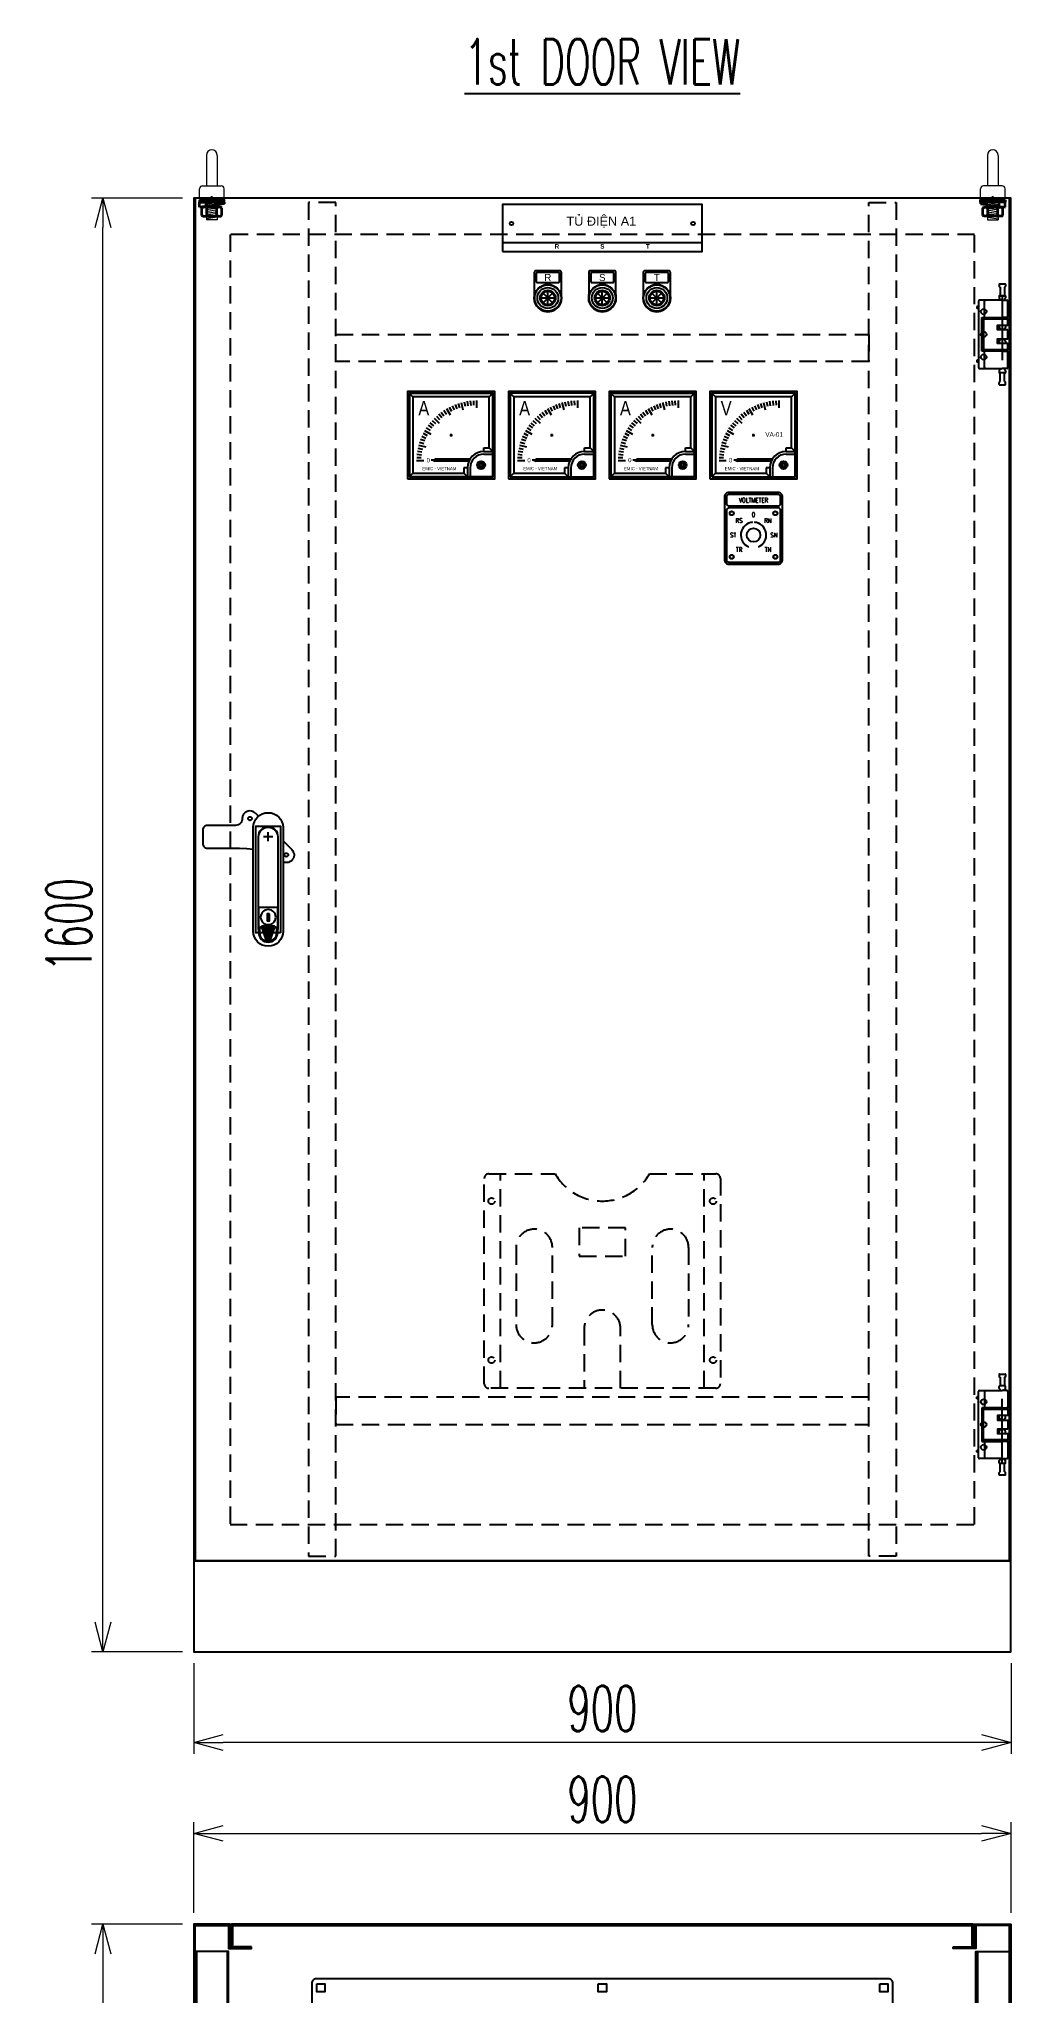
# Model space of a CAD drawing. Header units: millimetres. Extents: x 28713 to 59118, y -54378 to -19615.
# Drawn here: x 35985 to 37055, y -26692 to -24543 of the extents above; entities that cross this region are included whole.
import ezdxf
from ezdxf.enums import TextEntityAlignment as Align

# ---------------------------------------------------------------- set-up
doc = ezdxf.new("R2010")
doc.units = ezdxf.units.MM
doc.header["$LTSCALE"] = 3
doc.set_wipeout_variables(frame=1)
for name, pattern in [('ACAD_ISO04W100', [30, 24, -3, 0, -3]), ('CACHE2', [4.7625, 3.175, -1.5875]), ('HIDDEN', [9.525, 6.35, -3.175])]:
    doc.linetypes.add(name, pattern=pattern)
for name, color, linetype in [('@.TEXT', 7, 'Continuous'), ('@.VISIBLE', 7, 'Continuous'), ('Ann_green', 3, 'Continuous'), ('centerline', 6, 'ACAD_ISO04W100'), ('dim', 7, 'Continuous'), ('EQUIPMENT', 4, 'Continuous'), ('equipments', 2, 'Continuous'), ('hw_Punch', 3, 'Continuous')]:
    doc.layers.add(name, color=color, linetype=linetype)
doc.layers.add('FORT', color=2, linetype='Continuous', lineweight=35)
doc.layers.add('POINTILLE', color=8, linetype='CACHE2', lineweight=25)
doc.styles.add('Ann_w01', font='romans.shx', dxfattribs={"width": 0.6, "bigfont": 'chineset.shx'})
doc.styles.add('Arial', font='arial.ttf')
doc.styles.add('hw_Block', font='complex.shx', dxfattribs={"width": 0.75})
doc.styles.add('ISO8', font='ISO8')
doc.styles.get("Standard").update_dxf_attribs({"font": 'arial.ttf'})
doc.styles.add('TC-3C- New', font='', dxfattribs={"height": 18})
doc.styles.get('TC-3C- New').set_extended_font_data('.VnArial NarrowH')
doc.dimstyles.new('Dim 01_SC25', dxfattribs={"dimscale": 25, "dimtxt": 2, "dimasz": 1.3, "dimexe": 0.5, "dimexo": 0.5, "dimgap": 0.5, "dimtad": 1, "dimdec": 1, "dimzin": 12, "dimdsep": 46, "dimtxsty": 'Ann_w01', "dimblk": 'OPEN30', "dimcen": 1.5, "dimclrd": 6, "dimclre": 6, "dimclrt": 3, "dimadec": 1, "dimazin": 3, "dimtm": 1e-09, "dimtfac": 1, "dimtdec": 1, "dimtmove": 0, "dimatfit": 3, "dimldrblk": 'OPEN30', "dimfxl": 1, "dimtolj": 1, "dimlwd": 20, "dimlwe": 20, "dimarcsym": 0})

msp = doc.modelspace()

# ---------------------------------------------------------------- texts
for s, p in [('R', (36544.95, -24805.41)), ('S', (36604.95, -24805.41)), ('T', (36664.95, -24805.41))]:
    msp.add_text(s, height=7.72).set_placement(p, align=Align.MIDDLE_CENTER)
at = {"color": 1, "linetype": 'ByBlock', "char_height": 5, "attachment_point": 5, "style": 'ISO8'}
for s, insert in [('{\\fArial|b1|i0|c0|p34;R}', (36554.95, -24771.16)), ('{\\fArial|b1|i0|c0|p34;S}', (36604.95, -24771.16)), ('{\\fArial|b1|i0|c0|p34;T}', (36654.95, -24771.16))]:
    msp.add_mtext_dynamic_manual_height_columns(s, width=58.9447, gutter_width=378.95, heights=[7.09], dxfattribs=dict(at, insert=insert))
at = {"layer": '@.VISIBLE', "insert": (36603.88, -24744.46), "char_height": 10, "attachment_point": 5, "style": 'Arial'}
msp.add_mtext_dynamic_manual_height_columns('{\\fArial|b0|i0|c163|p34;TỦ ĐIỆN A1 }', width=187.0575, gutter_width=99.2, heights=[0], dxfattribs=at)
at = {"layer": 'dim', "color": 2, "insert": (36604.95, -24567.91), "char_height": 50, "attachment_point": 5, "style": 'Ann_w01'}
msp.add_mtext('\\A1;{\\L1st DOOR VIEW}', dxfattribs=at)

# ---------------------------------------------------------------- blocks, each defined once
blk = doc.blocks.new('*U20')
blk.add_hatch(color=256).paths.add_polyline_path([(0.2, 15.3), (0.2, 15.3), (0.2, 15.3), (0.2, 15.4), (0.2, 15.4), (0.2, 15.4), (0.2, 15.4), (0.2, 15.4), (0.2, 15.4), (0.2, 15.4), (0.1, 15.4), (0.1, 15.4), (0.1, 15.5), (0.1, 15.5), (0.1, 15.5), (0.1, 15.5), (0.1, 15.5), (0, 15.5), (0, 15.5), (0, 15.5), (0, 15.5), (0, 15.5), (0, 15.5), (-0.1, 15.5), (-0.1, 15.5), (-0.1, 15.5), (-0.1, 15.5), (-0.1, 15.5), (-0.1, 15.4), (-0.1, 15.4), (-0.2, 15.4), (-0.2, 15.4), (-0.2, 15.4), (-0.2, 15.4), (-0.2, 15.4), (-0.2, 15.4), (-0.2, 15.4), (-0.2, 15.3), (-0.2, 15.3), (-0.2, 15.3), (-0.2, 7.5), (0.2, 7.5)])
for p, q in [((-0.8, -13.9), (-0.8, -14.1)), ((-0.1, -13.9), (-0.8, -13.9)), ((-0.8, -14.1), (-0.1, -14.1)), ((0.1, -13.2), (-0.1, -13.2)), ((-0.1, -13.2), (-0.1, -13.9)), ((-0.1, -14.1), (-0.1, -14.8)), ((-0.1, -14.8), (0.1, -14.8)), ((0.1, -13.9), (0.1, -13.2)), ((0.8, -13.9), (0.1, -13.9)), ((0.1, -14.1), (0.8, -14.1)), ((0.1, -14.8), (0.1, -14.1)), ((0.8, -14.1), (0.8, -13.9))]:
    blk.add_line(p, q)
for points in [[(-27, -32), (27, -32, 0.414214), (32, -27), (32, 42, 0.414214), (27, 47), (-27, 47, 0.414214), (-32, 42), (-32, -27, 0.414214)], [(-27, 32), (27, 32, 0.414214), (29.8, 34.8), (29.8, 42, 0.414214), (27, 44.7), (-27, 44.7, 0.414214), (-29.8, 42), (-29.8, 34.8, 0.414214)], [(-27, -29.8), (27, -29.8, 0.414214), (29.8, -27), (29.8, 27, 0.414214), (27, 29.8), (-27, 29.8, 0.414214), (-29.8, 27), (-29.8, -27, 0.414214)]]:
    blk.add_lwpolyline(points, format="xyb", close=True)
for radius in [2.5, 1.75]:
    blk.add_circle((0, -14), radius)
for start, end in [(92.839, 249.0883), (290.9117, 87.161)]:
    blk.add_arc((0, 0), 14, start, end)
at = {"layer": 'hw_Punch'}
for centre, radius in [((-24, 24), 2.25), ((24, 24), 2.25), ((0, 0), 7.5), ((-24, -24), 2.25), ((24, -24), 2.25)]:
    blk.add_circle(centre, radius, dxfattribs=at)
at = {"style": 'hw_Block', "width": 0.75}
for s, p in [('VOLTMETER', (0, 38.4)), ('0', (0, 22.5)), ('ST', (-22.5, 0)), ('SN', (22.5, 0))]:
    blk.add_text(s, height=5, dxfattribs=at).set_placement(p, align=Align.MIDDLE_CENTER)
blk.add_wipeout([(5.5, 0), (0.2, 15.3), (0.2, 15.3), (0.2, 15.3), (0.2, 15.4), (0.2, 15.4), (0.2, 15.4), (0.2, 15.4), (0.2, 15.4), (0.2, 15.4), (0.2, 15.4), (0.1, 15.4), (0.1, 15.4), (0.1, 15.5), (0.1, 15.5), (0.1, 15.5), (0.1, 15.5), (0.1, 15.5), (0, 15.5), (0, 15.5), (0, 15.5), (0, 15.5), (0, 15.5), (0, 15.5), (-0.1, 15.5), (-0.1, 15.5), (-0.1, 15.5), (-0.1, 15.5), (-0.1, 15.5), (-0.1, 15.4), (-0.1, 15.4), (-0.2, 15.4), (-0.2, 15.4), (-0.2, 15.4), (-0.2, 15.4), (-0.2, 15.4), (-0.2, 15.4), (-0.2, 15.4), (-0.2, 15.3), (-0.2, 15.3), (-0.2, 15.3), (-5.5, 0), (-4.5, -19), (4.5, -19)])
at = {"layer": 'Defpoints', "color": 5}
blk.add_line((0, 0), (0, 0), dxfattribs=at)
at = {"style": 'hw_Block', "width": 0.75}
for s, p in [('RS', (-15.9, 15.9)), ('RN', (15.9, 15.9)), ('TR', (-15.9, -15.9)), ('TN', (15.9, -15.9))]:
    blk.add_text(s, height=5, dxfattribs=at).set_placement(p, align=Align.MIDDLE_CENTER)
blk = doc.blocks.new('_Open30')
at = {"color": 0, "linetype": 'ByBlock', "lineweight": -2}
for p, q in [((-1, 0.268), (0, 0)), ((0, 0), (-1, -0.268)), ((0, 0), (-1, 0))]:
    blk.add_line(p, q, dxfattribs=at)
blk = doc.blocks.new('*D205')
at = {"layer": 'Defpoints', "color": 0, "transparency": 16777216}
for p in [(36155, -26317.9), (37055, -26317.9), (36155, -26417.9)]:
    blk.add_point(p, dxfattribs=at)
at = {"layer": 'dim', "color": 6, "lineweight": 20, "transparency": 16777216}
for p, q in [((36155, -26330.4), (36155, -26430.4)), ((37055, -26330.4), (37055, -26430.4)), ((37022.5, -26417.9), (36187.5, -26417.9))]:
    blk.add_line(p, q, dxfattribs=at)
at = {"layer": 'dim', "color": 6, "lineweight": 20, "transparency": 16777216, "xscale": 32.5, "yscale": 32.5, "zscale": 32.5, "rotation": 180}
blk.add_blockref('_Open30', (36155, -26417.9), dxfattribs=at)
at = {"layer": 'dim', "color": 6, "lineweight": 20, "transparency": 16777216, "xscale": 32.5, "yscale": 32.5, "zscale": 32.5}
blk.add_blockref('_Open30', (37055, -26417.9), dxfattribs=at)
at = {"layer": 'dim', "color": 3, "transparency": 16777216, "insert": (36605, -26380.4), "char_height": 50, "attachment_point": 5, "style": 'Ann_w01'}
blk.add_mtext('\\A1;900', dxfattribs=at)
blk = doc.blocks.new('*D206')
at = {"layer": 'Defpoints', "color": 0, "transparency": 16777216}
for p in [(36055, -24717.9), (36155, -24717.9), (36155, -26317.9)]:
    blk.add_point(p, dxfattribs=at)
at = {"layer": 'dim', "color": 6, "lineweight": 20, "transparency": 16777216}
for p, q in [((36142.5, -24717.9), (36042.5, -24717.9)), ((36055, -26285.4), (36055, -24750.4)), ((36142.5, -26317.9), (36042.5, -26317.9))]:
    blk.add_line(p, q, dxfattribs=at)
at = {"layer": 'dim', "color": 6, "lineweight": 20, "transparency": 16777216, "xscale": 32.5, "yscale": 32.5, "zscale": 32.5}
for p, rotation in [((36055, -24717.9), 90), ((36055, -26317.9), 270)]:
    blk.add_blockref('_Open30', p, dxfattribs=dict(at, rotation=rotation))
at = {"layer": 'dim', "color": 3, "transparency": 16777216, "insert": (36017.5, -25517.9), "char_height": 50, "attachment_point": 5, "rotation": 90, "style": 'Ann_w01'}
blk.add_mtext('\\A1;1600', dxfattribs=at)
blk = doc.blocks.new('*D207')
at = {"layer": 'Defpoints', "color": 0, "transparency": 16777216}
for p in [(37055, -26517.9), (36155, -26617.9), (37055, -26617.9)]:
    blk.add_point(p, dxfattribs=at)
at = {"layer": 'dim', "color": 6, "lineweight": 20, "transparency": 16777216}
for p, q in [((36155, -26605.4), (36155, -26505.4)), ((36187.5, -26517.9), (37022.5, -26517.9)), ((37055, -26605.4), (37055, -26505.4))]:
    blk.add_line(p, q, dxfattribs=at)
at = {"layer": 'dim', "color": 6, "lineweight": 20, "transparency": 16777216, "xscale": 32.5, "yscale": 32.5, "zscale": 32.5, "rotation": 180}
blk.add_blockref('_Open30', (36155, -26517.9), dxfattribs=at)
at = {"layer": 'dim', "color": 6, "lineweight": 20, "transparency": 16777216, "xscale": 32.5, "yscale": 32.5, "zscale": 32.5}
blk.add_blockref('_Open30', (37055, -26517.9), dxfattribs=at)
at = {"layer": 'dim', "color": 3, "transparency": 16777216, "insert": (36605, -26480.4), "char_height": 50, "attachment_point": 5, "style": 'Ann_w01'}
blk.add_mtext('\\A1;900', dxfattribs=at)
blk = doc.blocks.new('*U14')
at = {"color": 1}
for p, q in [((-7.5, 0), (7.5, 0)), ((5.3, 5.3), (-5.3, -5.3)), ((-5.3, 5.3), (5.3, -5.3)), ((0, -7.5), (0, 7.5))]:
    blk.add_line(p, q, dxfattribs=at)
for radius in [15, 14.5]:
    blk.add_circle((0, 0), radius)
for radius in [8.5, 7.5]:
    blk.add_circle((0, 0), radius, dxfattribs=at)
at = {"layer": 'hw_Punch'}
blk.add_circle((0, 0), 11.5, dxfattribs=at)
blk = doc.blocks.new('*U12')
at = {"color": 2}
for p, q in [((5.3, 5.3), (-5.3, -5.3)), ((-5.3, 5.3), (5.3, -5.3)), ((0, -7.5), (0, 7.5)), ((-7.5, 0), (7.5, 0))]:
    blk.add_line(p, q, dxfattribs=at)
for radius in [15, 14.5]:
    blk.add_circle((0, 0), radius)
for radius in [8.5, 7.5]:
    blk.add_circle((0, 0), radius, dxfattribs=at)
at = {"layer": 'hw_Punch'}
blk.add_circle((0, 0), 11.5, dxfattribs=at)
blk = doc.blocks.new('*U13')
at = {"color": 3}
for p, q in [((5.3, 5.3), (-5.3, -5.3)), ((-5.3, 5.3), (5.3, -5.3)), ((0, -7.5), (0, 7.5)), ((-7.5, 0), (7.5, 0))]:
    blk.add_line(p, q, dxfattribs=at)
for radius in [15, 14.5]:
    blk.add_circle((0, 0), radius)
for radius in [8.5, 7.5]:
    blk.add_circle((0, 0), radius, dxfattribs=at)
at = {"layer": 'hw_Punch'}
blk.add_circle((0, 0), 11.5, dxfattribs=at)
blk = doc.blocks.new('HM12_COTE')
at = {"layer": 'FORT'}
for p, q in [((-11, 9.2), (-9.5, 10)), ((-11, 0.8), (-11, 9.2)), ((-9.5, 0), (-11, 0.8)), ((9.5, 10), (-9.5, 10)), ((-9.5, 0), (9.5, 0)), ((-5.5, 0.8), (-5.5, 9.2)), ((5.5, 0.8), (5.5, 9.2)), ((11, 9.2), (9.5, 10)), ((9.5, 0), (11, 0.8)), ((11, 0.8), (11, 9.2))]:
    blk.add_line(p, q, dxfattribs=at)
for centre, radius, start, end in [((-8.2, 5.1), 4.86, 55.6159, 124.3841), ((-8.2, 4.9), 4.86, 235.6159, 304.3841), ((0, -8.2), 18.2, 72.4121, 107.5879), ((0, 18.2), 18.2, 252.4121, 287.5879), ((8.2, 5.1), 4.86, 55.6159, 124.3841), ((8.2, 4.9), 4.86, 235.6159, 304.3841)]:
    blk.add_arc(centre, radius, start, end, dxfattribs=at)
blk = doc.blocks.new('CALE_M12_IPN')
at = {"layer": 'FORT'}
for p, q in [((-13.5, 3.61), (13.5, 3.61)), ((-13.5, -1.89), (-13.5, 3.61)), ((13.5, 1.89), (-13.5, -1.89)), ((13.5, 3.61), (13.5, 1.89))]:
    blk.add_line(p, q, dxfattribs=at)
at = {"layer": 'POINTILLE'}
for p, q in [((-7, 3.61), (-7, -0.98)), ((7, 3.61), (7, 0.98))]:
    blk.add_line(p, q, dxfattribs=at)
blk = doc.blocks.new('RONDELLE_M12')
at = {"layer": 'FORT'}
blk.add_lwpolyline([(-13.5, 2.5), (-13.5, 0), (13.5, 0), (13.5, 2.5)], close=True, dxfattribs=at)
at = {"layer": 'POINTILLE'}
for p, q in [((-7, 0), (-7, 2.5)), ((7, 0), (7, 2.5))]:
    blk.add_line(p, q, dxfattribs=at)
blk = doc.blocks.new('Dong ho Ampemet')
at = {"color": 4}
for p, q in [((-42, 42), (-46, 46)), ((42, 42), (46, 46)), ((42, 42), (-42, 42)), ((-42, 42), (-42, -42)), ((42, -14), (42, 42)), ((36, -18), (36, -14)), ((36, -14), (42, -14)), ((46, -18), (42, -14)), ((-42, -42), (-46, -46)), ((-42, -42), (14, -42)), ((18, -36), (14, -36)), ((14, -36), (14, -42)), ((18, -46), (14, -42))]:
    blk.add_line(p, q, dxfattribs=at)
at = {"color": 190}
for p, q in [((-13.5, 23.3), (-10.4, 19.4)), ((-10.8, 25.4), (-7.9, 21.4)), ((-7.9, 27.4), (-5.2, 23.2)), ((-2, 30.8), (0.3, 26.4)), ((1.2, 32.3), (3.2, 27.7)), ((4.3, 33.6), (6.1, 28.9)), ((7.6, 34.8), (9.1, 30)), ((14.3, 36.6), (15.3, 31.7)), ((17.7, 37.2), (18.5, 32.2)), ((21.1, 37.6), (21.6, 32.7)), ((24.5, 37.9), (24.8, 32.9)), ((-30.8, 2), (-26.4, -0.3)), ((-27.4, 7.9), (-23.2, 5.2)), ((-25.4, 10.8), (-21.4, 7.9)), ((-23.3, 13.5), (-19.4, 10.4)), ((-21, 16.2), (-17.3, 12.8)), ((-16.2, 21), (-12.8, 17.3)), ((-37.6, -21.1), (-32.7, -21.6)), ((-37.2, -17.7), (-32.2, -18.5)), ((-36.6, -14.3), (-31.7, -15.3)), ((-34.8, -7.6), (-30, -9.1)), ((-33.6, -4.3), (-28.9, -6.1)), ((-32.3, -1.2), (-27.7, -3.2)), ((-37.9, -24.5), (-32.9, -24.8))]:
    blk.add_line(p, q, dxfattribs=at)
at = {"color": 1}
for p, q in [((-5, 29.2), (-1, 22.2)), ((10.9, 35.8), (13, 28)), ((28, 38), (28, 30)), ((-29.2, 5), (-22.2, 1)), ((-18.7, 18.7), (-13, 13)), ((-1.5, 0), (1.5, 0)), ((0, -1.5), (0, 1.5)), ((-35.8, -10.9), (-28, -13)), ((-38, -28), (-30, -28)), ((-19.9, -27.5), (-21.8, -27.5)), ((-19.9, -27.5), (-21.8, -27.5)), ((-19.9, -27.5), (-17.5, -26.3)), ((-19.9, -27.5), (-17.5, -28.8)), ((20.9, -26.3), (-17.5, -26.3)), ((19.5, -28.8), (-17.5, -28.8))]:
    blk.add_line(p, q, dxfattribs=at)
at = {"color": 31}
for p, q in [((36, -18), (46, -18)), ((36, -21), (46, -21)), ((18, -36), (18, -46)), ((21, -36), (21, -46))]:
    blk.add_line(p, q, dxfattribs=at)
blk.add_lwpolyline([(-48, -48), (48, -48), (48, 48), (-48, 48)], close=True, dxfattribs=at)
at = {"color": 181}
blk.add_lwpolyline([(-46, -46), (46, -46), (46, 46), (-46, 46)], close=True, dxfattribs=at)
at = {"color": 32}
for points in [[(32.5, -33.5), (31.3, -33.5, -0.414214), (30.8, -33.1), (30.8, -32.9, -0.414214), (31.3, -32.5), (32.5, -32.5)], [(32.5, -32.5), (32.5, -31.2, -0.414214), (32.9, -30.8), (33.1, -30.8, -0.414214), (33.6, -31.2), (33.6, -32.5)], [(33.6, -33.5), (33.6, -34.8, -0.414214), (33.1, -35.2), (32.9, -35.2, -0.414214), (32.5, -34.8), (32.5, -33.5)], [(33.6, -32.5), (34.8, -32.5, -0.414214), (35.2, -32.9), (35.2, -33.1, -0.414214), (34.8, -33.5), (33.6, -33.5)]]:
    blk.add_lwpolyline(points, format="xyb", dxfattribs=at)
at = {"color": 31}
blk.add_circle((33, -33), 4.31, dxfattribs=at)
at = {"color": 102}
blk.add_circle((33, -33), 3.2, dxfattribs=at)
at = {"color": 31}
for radius in [18, 15]:
    blk.add_arc((36, -36), radius, 90, 180, dxfattribs=at)
at = {"color": 2, "style": 'TC-3C- New'}
for s, height, p in [('A', 15.8, (-30.1, 21.7)), ('0', 4.75, (-25.2, -29.9))]:
    blk.add_text(s, height=height, dxfattribs=at).set_placement(p, align=Align.CENTER)
at = {"color": 3, "style": 'TC-3C- New'}
blk.add_text('EMIC - Vietnam', height=3.5, dxfattribs=at).set_placement((-12.9, -38.6), align=Align.CENTER)
blk = doc.blocks.new('Dong ho Vonmet')
at = {"color": 4}
for p, q in [((-42, 42), (-46, 46)), ((42, 42), (46, 46)), ((42, 42), (-42, 42)), ((-42, 42), (-42, -42)), ((42, -14), (42, 42)), ((36, -18), (36, -14)), ((36, -14), (42, -14)), ((46, -18), (42, -14)), ((-42, -42), (-46, -46)), ((-42, -42), (14, -42)), ((18, -36), (14, -36)), ((14, -36), (14, -42)), ((18, -46), (14, -42))]:
    blk.add_line(p, q, dxfattribs=at)
at = {"color": 190}
for p, q in [((-13.5, 23.3), (-10.4, 19.4)), ((-10.8, 25.4), (-7.9, 21.4)), ((-7.9, 27.4), (-5.2, 23.2)), ((-2, 30.8), (0.3, 26.4)), ((1.2, 32.3), (3.2, 27.7)), ((4.3, 33.6), (6.1, 28.9)), ((7.6, 34.8), (9.1, 30)), ((14.3, 36.6), (15.3, 31.7)), ((17.7, 37.2), (18.5, 32.2)), ((21.1, 37.6), (21.6, 32.7)), ((24.5, 37.9), (24.8, 32.9)), ((-30.8, 2), (-26.4, -0.3)), ((-27.4, 7.9), (-23.2, 5.2)), ((-25.4, 10.8), (-21.4, 7.9)), ((-23.3, 13.5), (-19.4, 10.4)), ((-21, 16.2), (-17.3, 12.8)), ((-16.2, 21), (-12.8, 17.3)), ((-37.6, -21.1), (-32.7, -21.6)), ((-37.2, -17.7), (-32.2, -18.5)), ((-36.6, -14.3), (-31.7, -15.3)), ((-34.8, -7.6), (-30, -9.1)), ((-33.6, -4.3), (-28.9, -6.1)), ((-32.3, -1.2), (-27.7, -3.2)), ((-37.9, -24.5), (-32.9, -24.8))]:
    blk.add_line(p, q, dxfattribs=at)
at = {"color": 1}
for p, q in [((-5, 29.2), (-1, 22.2)), ((10.9, 35.8), (13, 28)), ((28, 38), (28, 30)), ((-29.2, 5), (-22.2, 1)), ((-18.7, 18.7), (-13, 13)), ((-1.5, 0), (1.5, 0)), ((0, -1.5), (0, 1.5)), ((-35.8, -10.9), (-28, -13)), ((-38, -28), (-30, -28)), ((-19.9, -27.5), (-21.8, -27.5)), ((-19.9, -27.5), (-21.8, -27.5)), ((-19.9, -27.5), (-17.5, -26.3)), ((-19.9, -27.5), (-17.5, -28.8)), ((20.9, -26.3), (-17.5, -26.3)), ((19.5, -28.8), (-17.5, -28.8))]:
    blk.add_line(p, q, dxfattribs=at)
at = {"color": 31}
for p, q in [((36, -18), (46, -18)), ((36, -21), (46, -21)), ((18, -36), (18, -46)), ((21, -36), (21, -46))]:
    blk.add_line(p, q, dxfattribs=at)
blk.add_lwpolyline([(-48, -48), (48, -48), (48, 48), (-48, 48)], close=True, dxfattribs=at)
at = {"color": 181}
blk.add_lwpolyline([(-46, -46), (46, -46), (46, 46), (-46, 46)], close=True, dxfattribs=at)
at = {"color": 32}
for points in [[(32.5, -33.5), (31.3, -33.5, -0.414214), (30.8, -33.1), (30.8, -32.9, -0.414214), (31.3, -32.5), (32.5, -32.5)], [(32.5, -32.5), (32.5, -31.2, -0.414214), (32.9, -30.8), (33.1, -30.8, -0.414214), (33.6, -31.2), (33.6, -32.5)], [(33.6, -33.5), (33.6, -34.8, -0.414214), (33.1, -35.2), (32.9, -35.2, -0.414214), (32.5, -34.8), (32.5, -33.5)], [(33.6, -32.5), (34.8, -32.5, -0.414214), (35.2, -32.9), (35.2, -33.1, -0.414214), (34.8, -33.5), (33.6, -33.5)]]:
    blk.add_lwpolyline(points, format="xyb", dxfattribs=at)
at = {"color": 31}
blk.add_circle((33, -33), 4.31, dxfattribs=at)
at = {"color": 102}
blk.add_circle((33, -33), 3.2, dxfattribs=at)
at = {"color": 31}
for radius in [18, 15]:
    blk.add_arc((36, -36), radius, 90, 180, dxfattribs=at)
at = {"color": 2, "style": 'TC-3C- New'}
for s, height, p in [('V', 15.8, (-30.1, 21.7)), ('0', 4.75, (-25.2, -29.9))]:
    blk.add_text(s, height=height, dxfattribs=at).set_placement(p, align=Align.CENTER)
at = {"color": 4, "style": 'TC-3C- New'}
blk.add_text('va-01', height=5.07, dxfattribs=at).set_placement((22.7, -1.8), align=Align.CENTER)
at = {"color": 3, "style": 'TC-3C- New'}
blk.add_text('EMIC - Vietnam', height=3.5, dxfattribs=at).set_placement((-12.9, -38.6), align=Align.CENTER)
blk = doc.blocks.new('Standard ISO')
at = {"color": 6}
for p, q in [((4, -2), (4, 2)), ((-6, 0), (0, 0)), ((6, 0), (2, 0))]:
    blk.add_line(p, q, dxfattribs=at)
blk.add_lwpolyline([(-0.5, 1.5), (-0.5, -1.5), (-5.5, -0.75), (-5.5, 0.75), (-0.5, 1.5)])
for radius in [1.5, 0.75]:
    blk.add_circle((4, 0), radius)
blk = doc.blocks.new('A$C4dbb82d6')
at = {"layer": '@.VISIBLE'}
h = blk.add_hatch(color=30, dxfattribs=at)
h.dxf.hatch_style = 1
h.paths.add_polyline_path([(0.214, 4.973), (3.625, 1.562), (3.625, 5.973), (1.922, 5.973), (1.297, 5.348), (3.125, 5.348), (3.125, 2.593), (0.745, 4.973), (3.75, 7.978), (3.75, 8.509)])
h = blk.add_hatch(color=150, dxfattribs=at)
h.dxf.hatch_style = 1
h.paths.add_polyline_path([(6.755, 4.973), (4.375, 2.593), (4.375, 5.348), (6.203, 5.348), (5.578, 5.973), (3.875, 5.973), (3.875, 1.562), (7.286, 4.973), (3.75, 8.509), (3.75, 7.978)])
at = {"layer": '@.VISIBLE', "color": 30}
blk.add_lwpolyline([(3.625, 5.973), (3.625, 1.562), (0.214, 4.973), (3.75, 8.509), (3.75, 7.978), (0.745, 4.973), (3.125, 2.593), (3.125, 5.348), (1.297, 5.348), (1.922, 5.973)], close=True, dxfattribs=at)
at = {"layer": '@.VISIBLE', "color": 150}
blk.add_lwpolyline([(3.875, 5.973), (3.875, 1.562), (7.286, 4.973), (3.75, 8.509), (3.75, 7.978), (6.755, 4.973), (4.375, 2.593), (4.375, 5.348), (6.203, 5.348), (5.578, 5.973)], close=True, dxfattribs=at)
at = {"layer": '@.VISIBLE', "color": 30, "insert": (3.75, 0.509), "char_height": 1, "attachment_point": 5, "style": 'Ann_w01'}
blk.add_mtext_dynamic_manual_height_columns('{\\fArial|b1|i0|c0|p34;\\W1;TUAN ANH}', width=7.5, gutter_width=49.599, heights=[0], dxfattribs=at)
blk = doc.blocks.new('KHUNG BAN VE (Made by Tung)')
at = {"layer": '@.VISIBLE', "color": 8}
for p, q in [((75.75, 207), (75.75, 210)), ((148.5, 207), (148.5, 210)), ((221.25, 207), (221.25, 210)), ((3, 156), (0, 156)), ((294, 156), (297, 156)), ((3, 105), (0, 105)), ((294, 105), (297, 105)), ((3, 54), (0, 54)), ((294, 54), (297, 54)), ((23, 18), (23, 3)), ((53, 18), (53, 3)), ((73, 18), (73, 3)), ((123, 18), (123, 3)), ((223, 18), (223, 3)), ((243, 18), (243, 3)), ((274, 18), (274, 3)), ((284, 18), (284, 3)), ((3, 13), (73, 13)), ((123, 13), (294, 13)), ((3, 8), (73, 8)), ((23, 8), (3, 3)), ((223, 8), (294, 8)), ((75.75, 3), (75.75, 0)), ((148.5, 3), (148.5, 0)), ((221.25, 3), (221.25, 0))]:
    blk.add_line(p, q, dxfattribs=at)
for points in [[(0, 0), (297, 0), (297, 210), (0, 210)], [(3, 3), (294, 3), (294, 207), (3, 207)], [(3, 18), (294, 18), (294, 3), (3, 3)]]:
    blk.add_lwpolyline(points, close=True, dxfattribs=at)
at = {"xscale": 1.5, "yscale": 1.5, "zscale": 1.5}
blk.add_blockref('A$C4dbb82d6', (77.375, 4.041), dxfattribs=at)
blk.add_blockref('Standard ISO', (258.5, 5.5))
at = {"layer": '@.TEXT', "color": 1, "style": 'Arial'}
for s, p in [('1', (39.375, 208.5)), ('2', (112.125, 208.5)), ('3', (184.875, 208.5)), ('4', (257.625, 208.5)), ('A', (1.5, 181.5)), ('A', (295.5, 181.5)), ('B', (1.5, 130.5)), ('B', (295.5, 130.5)), ('C', (1.5, 79.5)), ('C', (295.5, 79.5)), ('D', (1.5, 28.5)), ('D', (295.5, 28.5)), ('30/07/2026', (63, 15.5)), ('30/07/2026', (63, 10.5)), ('1', (39.375, 1.5)), ('2', (112.125, 1.5)), ('3', (184.875, 1.5)), ('4', (257.625, 1.5))]:
    blk.add_text(s, height=2, dxfattribs=at).set_placement(p, align=Align.MIDDLE_CENTER)
at = {"layer": '@.TEXT', "color": 2, "style": 'Arial'}
for s, p in [('Designer', (13, 15.5)), ('DRAWING NAME', (173, 15.5)), ('Project', (233, 15.5)), ('Scale', (279, 15.5)), ('Approved', (13, 10.5)), ('Customer', (233, 10.5)), ('Page', (279, 10.5)), ('Name', (38, 5.5)), ('Date', (63, 5.5)), ('Standard', (233, 5.5)), ('Total', (279, 5.5))]:
    blk.add_text(s, height=2, dxfattribs=at).set_placement(p, align=Align.MIDDLE_CENTER)
at = {"layer": '@.TEXT', "color": 1, "style": 'Arial'}
for tag, height, p in [('DESIGNER_NAME', 2, (38, 15.5)), ('PROJECT_CODE', 2, (258.5, 15.5)), ('SCALE', 2, (289, 15.5)), ('APPROVED_NAME', 2, (38, 10.5)), ('CUSTOMER_NAME', 2, (258.5, 10.5)), ('PAGE', 2, (289, 10.5)), ('DRAWING_NAME', 4, (173, 8)), ('TOTAL', 2, (289, 5.5))]:
    blk.add_attdef(tag, text='', height=height, dxfattribs=at).set_placement(p, align=Align.MIDDLE_CENTER)
at = {"layer": '@.VISIBLE', "color": 30, "insert": (106, 10.5), "char_height": 1, "attachment_point": 5, "style": 'Ann_w01'}
blk.add_mtext_dynamic_manual_height_columns('{\\fTimes New Roman|b0|i0|c0|p18;\\W1;CTY TNHH SẢN XUẤT & THƯƠNG MẠI CƠ ĐIỆN TUẤN ANH\\PĐịa chỉ: Bến phà Vạn Phúc, Xã Ninh Sở, Huyện Thanh Trì, TP. Hà Nội\\PMST: 01081588698\\PEmail: ctytuananh68@gmail.com}', width=28.70976, gutter_width=99.197, heights=[0], dxfattribs=at)
blk = doc.blocks.new('*D209')
at = {"layer": 'Defpoints', "color": 0, "transparency": 16777216}
for p in [(36155, -26617.9), (36055, -27117.9), (36156.5, -27117.9)]:
    blk.add_point(p, dxfattribs=at)
at = {"layer": 'dim', "color": 6, "lineweight": 20, "transparency": 16777216}
for p, q in [((36142.5, -26617.9), (36042.5, -26617.9)), ((36055, -26650.4), (36055, -27085.4)), ((36144, -27117.9), (36042.5, -27117.9))]:
    blk.add_line(p, q, dxfattribs=at)
at = {"layer": 'dim', "color": 6, "lineweight": 20, "transparency": 16777216, "xscale": 32.5, "yscale": 32.5, "zscale": 32.5}
for p, rotation in [((36055, -26617.9), 90), ((36055, -27117.9), 270)]:
    blk.add_blockref('_Open30', p, dxfattribs=dict(at, rotation=rotation))
at = {"layer": 'dim', "color": 3, "transparency": 16777216, "insert": (36017.5, -26867.9), "char_height": 50, "attachment_point": 5, "rotation": 90, "style": 'Ann_w01'}
blk.add_mtext('\\A1;500', dxfattribs=at)

# ---------------------------------------------------------------- dimensions: what is measured, and where the dimension line sits
at = {"layer": 'dim'}
for base, p1, p2, picture, middle in [((36054.95, -24717.91), (36154.95, -26317.91), (36154.95, -24717.91), '*D206', (36017.45, -25517.91)), ((36054.95, -27117.91), (36154.95, -26617.91), (36156.45, -27117.91), '*D209', (36017.45, -26867.91))]:
    dim = msp.add_linear_dim(base=base, p1=p1, p2=p2, angle=90, dimstyle='Dim 01_SC25', dxfattribs=at)
    dim.commit()
    dim.dimension.update_dxf_attribs({"geometry": picture, "text_midpoint": middle})
for base, p1, p2, picture, middle in [((36154.95, -26417.91), (37054.95, -26317.91), (36154.95, -26317.91), '*D205', (36604.95, -26380.41)), ((37054.95, -26517.91), (36154.95, -26617.91), (37054.95, -26617.91), '*D207', (36604.95, -26480.41))]:
    dim = msp.add_linear_dim(base=base, p1=p1, p2=p2, dimstyle='Dim 01_SC25', dxfattribs=at)
    dim.commit()
    dim.dimension.update_dxf_attribs({"geometry": picture, "text_midpoint": middle})

# ---------------------------------------------------------------- linework, layer by layer
at = {"color": 1}
for p, q in [((36157.95, -26647.91), (36157.95, -27062.91)), ((36191.95, -26647.91), (36191.95, -27062.91)), ((37017.95, -26647.91), (37017.95, -27062.91))]:
    msp.add_line(p, q, dxfattribs=at)
at = {"color": 8, "linetype": 'HIDDEN'}
for points in [[(36281.45, -24722.91), (36281.45, -26212.91), (36311.45, -26212.91), (36311.45, -24722.91)], [(36928.45, -24722.91), (36928.45, -26212.91), (36898.45, -26212.91), (36898.45, -24722.91)], [(36898.45, -24897.91), (36311.45, -24897.91), (36311.45, -24867.91), (36898.45, -24867.91)], [(36898.45, -26037.91), (36311.45, -26037.91), (36311.45, -26067.91), (36898.45, -26067.91)]]:
    msp.add_lwpolyline(points, close=True, dxfattribs=at)
for points in [[(36559.95, -24829.39), (36559.95, -24799.91, 0.4142136), (36557.95, -24797.91), (36531.95, -24797.91, 0.4142136), (36529.95, -24799.91), (36529.95, -24829.39)], [(36619.95, -24829.39), (36619.95, -24799.91, 0.4142136), (36617.95, -24797.91), (36591.95, -24797.91, 0.4142136), (36589.95, -24799.91), (36589.95, -24829.39)], [(36679.95, -24829.39), (36679.95, -24799.91, 0.4142136), (36677.95, -24797.91), (36651.95, -24797.91, 0.4142136), (36649.95, -24799.91), (36649.95, -24829.39)]]:
    msp.add_lwpolyline(points, format="xyb")
for points in [[(36533.2, -24810.91), (36556.7, -24810.91, 0.4142136), (36557.7, -24809.91), (36557.7, -24800.91, 0.4142136), (36556.7, -24799.91), (36533.2, -24799.91, 0.4142136), (36532.2, -24800.91), (36532.2, -24809.91, 0.4142136)], [(36593.2, -24810.91), (36616.7, -24810.91, 0.4142136), (36617.7, -24809.91), (36617.7, -24800.91, 0.4142136), (36616.7, -24799.91), (36593.2, -24799.91, 0.4142136), (36592.2, -24800.91), (36592.2, -24809.91, 0.4142136)], [(36653.2, -24810.91), (36676.7, -24810.91, 0.4142136), (36677.7, -24809.91), (36677.7, -24800.91, 0.4142136), (36676.7, -24799.91), (36653.2, -24799.91, 0.4142136), (36652.2, -24800.91), (36652.2, -24809.91, 0.4142136)], [(36289.95, -26967.91), (36919.95, -26967.91, 0.4142136), (36924.95, -26962.91), (36924.95, -26682.91, 0.4142136), (36919.95, -26677.91), (36289.95, -26677.91, 0.4142136), (36284.95, -26682.91), (36284.95, -26962.91, 0.4142136)]]:
    msp.add_lwpolyline(points, format="xyb", close=True)
for points in [[(36543.47, -24842.91), (36546.43, -24842.91)], [(36544.91, -24842.91), (36545, -24842.91)], [(36603.47, -24842.91), (36606.43, -24842.91)], [(36604.91, -24842.91), (36605, -24842.91)], [(36663.47, -24842.91), (36666.43, -24842.91)], [(36664.91, -24842.91), (36665, -24842.91)]]:
    msp.add_lwpolyline(points)
at = {"color": 3}
for points in [[(36392.45, -24932.84), (36484.45, -24932.84), (36484.45, -25024.84), (36392.45, -25024.84)], [(36503.45, -25024.84), (36595.45, -25024.84), (36595.45, -24932.84), (36503.45, -24932.84)], [(36614.45, -24932.84), (36706.45, -24932.84), (36706.45, -25024.84), (36614.45, -25024.84)], [(36725.45, -25024.84), (36817.45, -25024.84), (36817.45, -24932.84), (36725.45, -24932.84)]]:
    msp.add_lwpolyline(points, close=True, dxfattribs=at)
for points in [[(37054.95, -26217.91), (36154.95, -26217.91), (36154.95, -26317.91), (37054.95, -26317.91)], [(36218.45, -26642.91), (36194.95, -26642.91), (36194.95, -26617.91), (36154.95, -26617.91), (36154.95, -27092.91), (36194.95, -27092.91), (36194.95, -27072.91), (36193.45, -27072.91), (36193.45, -27091.41), (36156.45, -27091.41), (36156.45, -26619.41), (36193.45, -26619.41), (36193.45, -26644.41), (36218.45, -26644.41)], [(36991.45, -26642.91), (37014.95, -26642.91), (37014.95, -26617.91), (37054.95, -26617.91), (37054.95, -27092.91), (37014.95, -27092.91), (37014.95, -27072.91), (37016.45, -27072.91), (37016.45, -27091.41), (37053.45, -27091.41), (37053.45, -26619.41), (37016.45, -26619.41), (37016.45, -26644.41), (36991.45, -26644.41)], [(36290.45, -26683.41), (36299.45, -26683.41), (36299.45, -26692.41), (36290.45, -26692.41)], [(36600.45, -26683.41), (36609.45, -26683.41), (36609.45, -26692.41), (36600.45, -26692.41)], [(36910.45, -26683.41), (36919.45, -26683.41), (36919.45, -26692.41), (36910.45, -26692.41)]]:
    msp.add_lwpolyline(points, close=True)
at = {"color": 4}
msp.add_lwpolyline([(36197.95, -26640.91), (36197.95, -26619.41), (37011.95, -26619.41), (37011.95, -26640.91), (37013.45, -26640.91), (37013.45, -26617.91), (36196.45, -26617.91), (36196.45, -26640.91)], close=True, dxfattribs=at)
at = {"color": 1}
for points in [[(36156.45, -27062.91), (36193.45, -27062.91), (36193.45, -26647.91), (36156.45, -26647.91)], [(37053.45, -27062.91), (37016.45, -27062.91), (37016.45, -26647.91), (37053.45, -26647.91)]]:
    msp.add_lwpolyline(points, close=True, dxfattribs=at)
for centre in [(36544.95, -24827.91), (36544.95, -24827.91), (36604.95, -24827.91), (36604.95, -24827.91), (36664.95, -24827.91), (36664.95, -24827.91)]:
    msp.add_circle(centre, 11.5)
for centre in [(36544.95, -24827.91), (36604.95, -24827.91), (36664.95, -24827.91)]:
    msp.add_arc(centre, 15.07, 174.36588, 5.63412)
at = {"layer": '@.VISIBLE'}
msp.add_line((36494.95, -24766.91), (36714.95, -24766.91), dxfattribs=at)
msp.add_lwpolyline([(36494.95, -24776.91), (36714.95, -24776.91), (36714.95, -24724.91), (36494.95, -24724.91)], close=True, dxfattribs=at)
for centre in [(36504.95, -24745.91), (36704.95, -24745.91)]:
    msp.add_circle(centre, 2, dxfattribs=at)
at = {"layer": 'Ann_green', "color": 8, "linetype": 'HIDDEN'}
for p, q in [((36492.95, -26027.91), (36492.95, -25791.91)), ((36716.95, -26027.91), (36716.95, -25791.91))]:
    msp.add_line(p, q, dxfattribs=at)
for points in [[(36734.95, -25796.91), (36734.95, -26022.91, -0.4142136), (36729.95, -26027.91), (36479.95, -26027.91, -0.4142136), (36474.95, -26022.91), (36474.95, -25796.91, -0.4142136), (36479.95, -25791.91), (36552.99, -25791.91, 0.5773503), (36656.92, -25791.91), (36729.95, -25791.91, -0.4142136)], [(36529.96, -25977.91), (36529.96, -25977.91, 0.4142136), (36549.96, -25957.91), (36549.96, -25872.91, 0.4142136), (36529.96, -25852.91), (36529.96, -25852.91, 0.4142136), (36509.96, -25872.91), (36509.96, -25957.91, 0.4142136)], [(36679.95, -25977.91), (36679.95, -25977.91, -0.4142136), (36659.95, -25957.91), (36659.95, -25872.91, -0.4142136), (36679.95, -25852.91), (36679.95, -25852.91, -0.4142136), (36699.95, -25872.91), (36699.95, -25957.91, -0.4142136)]]:
    msp.add_lwpolyline(points, format="xyb", close=True, dxfattribs=at)
msp.add_lwpolyline([(36579.45, -25882.41), (36630.45, -25882.41), (36630.45, -25851.41), (36579.45, -25851.41)], close=True, dxfattribs=at)
msp.add_lwpolyline([(36624.95, -26027.91), (36624.95, -25961.91, 1), (36584.95, -25961.91), (36584.95, -26027.91)], format="xyb", dxfattribs=at)
for centre in [(36482.95, -25821.91), (36726.95, -25821.91), (36482.95, -25996.91), (36726.95, -25996.91)]:
    msp.add_circle(centre, 3.5, dxfattribs=at)
at = {"layer": 'centerline'}
for p, q in [((36174.95, -24719.91), (36174.95, -24715.91)), ((37034.95, -24719.91), (37034.95, -24715.91)), ((37045.45, -24824.41), (37045.45, -24911.41)), ((36236.95, -25425.91), (36236.95, -25415.91)), ((37045.45, -26111.41), (37045.45, -26024.41))]:
    msp.add_line(p, q, dxfattribs=at)
msp.add_lwpolyline([(36241.95, -25420.91), (36231.95, -25420.91)], dxfattribs=at)
at = {"layer": 'EQUIPMENT', "color": 8}
for p, q in [((37041.95, -24812.91), (37041.95, -24814.91)), ((37042.45, -24812.41), (37048.45, -24812.41)), ((37042.95, -24815.91), (37042.95, -24825.41)), ((37047.95, -24815.91), (37047.95, -24825.41)), ((37048.95, -24812.91), (37048.95, -24814.91)), ((37042.95, -24919.91), (37042.95, -24910.41)), ((37047.95, -24919.91), (37047.95, -24910.41)), ((37041.95, -24922.91), (37041.95, -24920.91)), ((37042.45, -24923.41), (37048.45, -24923.41)), ((37048.95, -24922.91), (37048.95, -24920.91)), ((37041.95, -26012.91), (37041.95, -26014.91)), ((37042.45, -26012.41), (37048.45, -26012.41)), ((37042.95, -26015.91), (37042.95, -26025.41)), ((37047.95, -26015.91), (37047.95, -26025.41)), ((37048.95, -26012.91), (37048.95, -26014.91)), ((37042.95, -26119.91), (37042.95, -26110.41)), ((37047.95, -26119.91), (37047.95, -26110.41)), ((37041.95, -26122.91), (37041.95, -26120.91)), ((37042.45, -26123.41), (37048.45, -26123.41)), ((37048.95, -26122.91), (37048.95, -26120.91))]:
    msp.add_line(p, q, dxfattribs=at)
at = {"layer": 'EQUIPMENT'}
for p, q in [((37041.95, -24825.91), (37041.95, -24827.91)), ((37042.45, -24825.41), (37048.45, -24825.41)), ((37048.95, -24825.91), (37048.95, -24827.91)), ((37017.25, -24837.41), (37017.25, -24839.41)), ((37019.25, -24837.41), (37017.25, -24837.41)), ((37019.25, -24839.41), (37017.25, -24839.41)), ((37019.25, -24831.41), (37019.25, -24904.41)), ((37026.49, -24830.41), (37020.25, -24830.41)), ((37025.91, -24848.41), (37025.91, -24831.41)), ((37045.45, -24830.41), (37026.49, -24830.41)), ((37042.95, -24828.91), (37042.95, -24830.41)), ((37045.45, -24830.41), (37050.45, -24830.41)), ((37047.95, -24828.91), (37047.95, -24830.41)), ((37051.45, -24848.41), (37051.45, -24831.41)), ((37023.03, -24886.41), (37023.03, -24849.41)), ((37023.03, -24849.41), (37025.34, -24849.41)), ((37025.34, -24849.41), (37045.45, -24849.41)), ((37030.52, -24851.11), (37030.52, -24849.41)), ((37040.84, -24849.41), (37040.84, -24851.11)), ((37040.84, -24857.91), (37040.84, -24862.91)), ((37042.46, -24851.11), (37041.95, -24849.41)), ((37041.95, -24857.91), (37041.95, -24860.24)), ((37043.3, -24862.21), (37042.05, -24860.54)), ((37047.2, -24862.41), (37043.7, -24862.41)), ((37050.45, -24849.41), (37045.45, -24849.41)), ((37047.6, -24862.21), (37048.85, -24860.54)), ((37048.44, -24851.11), (37048.95, -24849.41)), ((37048.95, -24857.91), (37048.95, -24860.24)), ((37025.34, -24886.41), (37023.03, -24886.41)), ((37045.45, -24886.41), (37025.34, -24886.41)), ((37025.91, -24904.41), (37025.91, -24887.41)), ((37030.52, -24886.41), (37030.52, -24884.71)), ((37040.84, -24872.91), (37040.84, -24877.91)), ((37040.84, -24884.71), (37040.84, -24886.41)), ((37041.95, -24875.57), (37041.95, -24877.91)), ((37042.46, -24884.71), (37041.95, -24886.41)), ((37043.3, -24873.61), (37042.05, -24875.27)), ((37043.7, -24873.41), (37047.2, -24873.41)), ((37045.45, -24886.41), (37050.45, -24886.41)), ((37047.6, -24873.61), (37048.85, -24875.27)), ((37048.44, -24884.71), (37048.95, -24886.41)), ((37048.95, -24875.57), (37048.95, -24877.91)), ((37051.45, -24904.41), (37051.45, -24887.41)), ((37017.25, -24896.41), (37017.25, -24898.41)), ((37019.25, -24896.41), (37017.25, -24896.41)), ((37019.25, -24898.41), (37017.25, -24898.41)), ((37020.25, -24905.41), (37026.49, -24905.41)), ((37026.49, -24905.41), (37045.45, -24905.41)), ((37041.95, -24907.91), (37041.95, -24909.91)), ((37048.45, -24910.41), (37042.45, -24910.41)), ((37042.95, -24905.41), (37042.95, -24906.91)), ((37050.45, -24905.41), (37045.45, -24905.41)), ((37047.95, -24905.41), (37047.95, -24906.91)), ((37048.95, -24907.91), (37048.95, -24909.91)), ((37020.25, -26030.41), (37026.49, -26030.41)), ((37026.49, -26030.41), (37045.45, -26030.41)), ((37041.95, -26027.91), (37041.95, -26025.91)), ((37048.45, -26025.41), (37042.45, -26025.41)), ((37042.95, -26030.41), (37042.95, -26028.91)), ((37050.45, -26030.41), (37045.45, -26030.41)), ((37047.95, -26030.41), (37047.95, -26028.91)), ((37048.95, -26027.91), (37048.95, -26025.91)), ((37017.25, -26039.41), (37017.25, -26037.41)), ((37019.25, -26037.41), (37017.25, -26037.41)), ((37019.25, -26039.41), (37017.25, -26039.41)), ((37019.25, -26104.41), (37019.25, -26031.41)), ((37025.34, -26049.41), (37023.03, -26049.41)), ((37023.03, -26049.41), (37023.03, -26086.41)), ((37045.45, -26049.41), (37025.34, -26049.41)), ((37025.91, -26031.41), (37025.91, -26048.41)), ((37030.52, -26049.41), (37030.52, -26051.11)), ((37040.84, -26051.11), (37040.84, -26049.41)), ((37042.46, -26051.11), (37041.95, -26049.41)), ((37045.45, -26049.41), (37050.45, -26049.41)), ((37048.44, -26051.11), (37048.95, -26049.41)), ((37051.45, -26031.41), (37051.45, -26048.41)), ((37040.84, -26062.91), (37040.84, -26057.91)), ((37040.84, -26077.91), (37040.84, -26072.91)), ((37041.95, -26060.24), (37041.95, -26057.91)), ((37043.3, -26062.21), (37042.05, -26060.54)), ((37043.7, -26062.41), (37047.2, -26062.41)), ((37047.2, -26073.41), (37043.7, -26073.41)), ((37047.6, -26062.21), (37048.85, -26060.54)), ((37048.95, -26060.24), (37048.95, -26057.91)), ((37023.03, -26086.41), (37025.34, -26086.41)), ((37025.34, -26086.41), (37045.45, -26086.41)), ((37025.91, -26087.41), (37025.91, -26104.41)), ((37030.52, -26084.71), (37030.52, -26086.41)), ((37040.84, -26086.41), (37040.84, -26084.71)), ((37041.95, -26077.91), (37041.95, -26075.57)), ((37042.46, -26084.71), (37041.95, -26086.41)), ((37043.3, -26073.61), (37042.05, -26075.27)), ((37050.45, -26086.41), (37045.45, -26086.41)), ((37047.6, -26073.61), (37048.85, -26075.27)), ((37048.44, -26084.71), (37048.95, -26086.41)), ((37048.95, -26077.91), (37048.95, -26075.57)), ((37051.45, -26087.41), (37051.45, -26104.41)), ((37017.25, -26098.41), (37017.25, -26096.41)), ((37019.25, -26096.41), (37017.25, -26096.41)), ((37019.25, -26098.41), (37017.25, -26098.41)), ((37026.49, -26105.41), (37020.25, -26105.41)), ((37045.45, -26105.41), (37026.49, -26105.41)), ((37041.95, -26109.91), (37041.95, -26107.91)), ((37042.45, -26110.41), (37048.45, -26110.41)), ((37042.95, -26106.91), (37042.95, -26105.41)), ((37045.45, -26105.41), (37050.45, -26105.41)), ((37047.95, -26106.91), (37047.95, -26105.41)), ((37048.95, -26109.91), (37048.95, -26107.91))]:
    msp.add_line(p, q, dxfattribs=at)
at = {"layer": 'EQUIPMENT', "color": 8}
for points in [[(37051.45, -24862.91), (37040.2, -24862.91), (37040.2, -24857.91), (37051.45, -24857.91), (37051.45, -24851.11), (37024.75, -24851.11), (37024.75, -24884.71), (37051.45, -24884.71), (37051.45, -24877.91), (37040.2, -24877.91), (37040.2, -24872.91), (37051.45, -24872.91)], [(37051.45, -26072.91), (37040.2, -26072.91), (37040.2, -26077.91), (37051.45, -26077.91), (37051.45, -26084.71), (37024.75, -26084.71), (37024.75, -26051.11), (37051.45, -26051.11), (37051.45, -26057.91), (37040.2, -26057.91), (37040.2, -26062.91), (37051.45, -26062.91)]]:
    msp.add_lwpolyline(points, close=True, dxfattribs=at)
for centre in [(37024.95, -24842.91), (37024.95, -24867.91), (37024.95, -24892.91), (37024.95, -26042.91), (37024.95, -26067.91), (37024.95, -26092.91)]:
    msp.add_circle(centre, 3, dxfattribs=at)
for centre, start, end in [((37042.45, -24812.91), 90, 180), ((37042.45, -24814.91), 180, 270), ((37042.45, -24815.91), 0, 90), ((37048.45, -24815.91), 90, 180), ((37048.45, -24812.91), 0, 90), ((37048.45, -24814.91), 270, 0), ((37042.45, -24920.91), 90, 180), ((37042.45, -24922.91), 180, 270), ((37042.45, -24919.91), 270, 0), ((37048.45, -24919.91), 180, 270), ((37048.45, -24920.91), 0, 90), ((37048.45, -24922.91), 270, 0), ((37042.45, -26012.91), 90, 180), ((37042.45, -26014.91), 180, 270), ((37042.45, -26015.91), 0, 90), ((37048.45, -26015.91), 90, 180), ((37048.45, -26012.91), 0, 90), ((37048.45, -26014.91), 270, 0), ((37042.45, -26120.91), 90, 180), ((37042.45, -26122.91), 180, 270), ((37042.45, -26119.91), 270, 0), ((37048.45, -26119.91), 180, 270), ((37048.45, -26120.91), 0, 90), ((37048.45, -26122.91), 270, 0)]:
    msp.add_arc(centre, 0.5, start, end, dxfattribs=at)
at = {"layer": 'EQUIPMENT'}
for centre, radius, start, end in [((37042.45, -24825.91), 0.5, 90, 180), ((37048.45, -24825.91), 0.5, 0, 90), ((37020.25, -24831.41), 1, 90, 180), ((37042.45, -24827.91), 0.5, 180, 270), ((37042.45, -24828.91), 0.5, 0, 90), ((37048.45, -24828.91), 0.5, 90, 180), ((37048.45, -24827.91), 0.5, 270, 0), ((37050.45, -24831.41), 1, 0, 90), ((37042.45, -24860.24), 0.5, 180, 216.8699), ((37043.7, -24861.91), 0.5, 216.8699, 270), ((37047.2, -24861.91), 0.5, 270, 323.1301), ((37048.45, -24860.24), 0.5, 323.1301, 0), ((37050.45, -24848.41), 1, 270, 0), ((37042.45, -24875.57), 0.5, 143.1301, 180), ((37043.7, -24873.91), 0.5, 90, 143.1301), ((37047.2, -24873.91), 0.5, 36.8699, 90), ((37048.45, -24875.57), 0.5, 0, 36.8699), ((37050.45, -24887.41), 1, 0, 90), ((37020.25, -24904.41), 1, 180, 270), ((37042.45, -24907.91), 0.5, 90, 180), ((37042.45, -24909.91), 0.5, 180, 270), ((37042.45, -24906.91), 0.5, 270, 0), ((37048.45, -24906.91), 0.5, 180, 270), ((37048.45, -24907.91), 0.5, 0, 90), ((37048.45, -24909.91), 0.5, 270, 0), ((37050.45, -24904.41), 1, 270, 0), ((37020.25, -26031.41), 1, 90, 180), ((37042.45, -26025.91), 0.5, 90, 180), ((37042.45, -26027.91), 0.5, 180, 270), ((37042.45, -26028.91), 0.5, 0, 90), ((37048.45, -26028.91), 0.5, 90, 180), ((37048.45, -26025.91), 0.5, 0, 90), ((37048.45, -26027.91), 0.5, 270, 0), ((37050.45, -26031.41), 1, 0, 90), ((37050.45, -26048.41), 1, 270, 0), ((37042.45, -26060.24), 0.5, 180, 216.8699), ((37043.7, -26061.91), 0.5, 216.8699, 270), ((37043.7, -26073.91), 0.5, 90, 143.1301), ((37047.2, -26061.91), 0.5, 270, 323.1301), ((37047.2, -26073.91), 0.5, 36.8699, 90), ((37048.45, -26060.24), 0.5, 323.1301, 0), ((37042.45, -26075.57), 0.5, 143.1301, 180), ((37048.45, -26075.57), 0.5, 0, 36.8699), ((37050.45, -26087.41), 1, 0, 90), ((37020.25, -26104.41), 1, 180, 270), ((37042.45, -26107.91), 0.5, 90, 180), ((37042.45, -26109.91), 0.5, 180, 270), ((37042.45, -26106.91), 0.5, 270, 0), ((37048.45, -26106.91), 0.5, 180, 270), ((37048.45, -26107.91), 0.5, 0, 90), ((37048.45, -26109.91), 0.5, 270, 0), ((37050.45, -26104.41), 1, 270, 0)]:
    msp.add_arc(centre, radius, start, end, dxfattribs=at)
for centre, start_param, end_param in [((37026.49, -24831.41), 3.1415927, 4.712389), ((37025.34, -24848.41), 0, 1.5707963), ((37025.34, -24887.41), 1.5707963, 3.1415927), ((37026.49, -24904.41), 4.712389, 6.2831853)]:
    msp.add_ellipse(centre, major_axis=(0, -1), ratio=0.5773503, start_param=start_param, end_param=end_param, dxfattribs=at)
at = {"layer": 'EQUIPMENT', "extrusion": (0, 0, -1)}
for centre, start_param, end_param in [((37026.49, -26031.41), 4.712389, 6.2831853), ((37025.34, -26048.41), 1.5707963, 3.1415927), ((37025.34, -26087.41), 0, 1.5707963), ((37026.49, -26104.41), 3.1415927, 4.712389)]:
    msp.add_ellipse(centre, major_axis=(0, 1), ratio=0.5773503, start_param=start_param, end_param=end_param, dxfattribs=at)
at = {"layer": 'equipments', "lineweight": 0}
for p, q in [((36168.95, -24670.91), (36168.95, -24704.41)), ((36180.95, -24670.91), (36180.95, -24704.41)), ((37028.95, -24670.91), (37028.95, -24704.41)), ((37040.95, -24670.91), (37040.95, -24704.41)), ((36161.45, -24717.91), (36161.45, -24707.58)), ((36188.45, -24717.91), (36161.45, -24717.91)), ((36164.62, -24704.41), (36185.28, -24704.41)), ((36168.95, -24717.91), (36168.95, -24741.91)), ((36180.95, -24717.91), (36168.95, -24717.91)), ((36180.95, -24717.91), (36180.95, -24741.91)), ((36188.45, -24717.91), (36188.45, -24707.58)), ((37021.45, -24717.91), (37021.45, -24707.58)), ((37021.45, -24717.91), (37048.45, -24717.91)), ((37045.28, -24704.41), (37024.62, -24704.41)), ((37028.95, -24717.91), (37028.95, -24741.91)), ((37028.95, -24717.91), (37040.95, -24717.91)), ((37040.95, -24717.91), (37040.95, -24741.91)), ((37048.45, -24717.91), (37048.45, -24707.58)), ((36180.95, -24741.91), (36168.95, -24741.91)), ((37028.95, -24741.91), (37040.95, -24741.91))]:
    msp.add_line(p, q, dxfattribs=at)
at = {"layer": 'equipments', "color": 8, "lineweight": 0}
for p, q in [((36180.95, -24718.91), (36168.95, -24720.91)), ((37028.95, -24718.91), (37040.95, -24720.91)), ((36180.95, -24720.91), (36168.95, -24722.91)), ((36180.95, -24722.91), (36168.95, -24724.91)), ((36180.95, -24724.91), (36168.95, -24726.91)), ((36180.95, -24726.91), (36168.95, -24728.91)), ((36180.95, -24728.91), (36168.95, -24730.91)), ((36180.95, -24730.91), (36168.95, -24732.91)), ((36180.95, -24732.91), (36168.95, -24734.91)), ((36180.95, -24734.91), (36168.95, -24736.91)), ((36180.95, -24736.91), (36168.95, -24738.91)), ((36180.95, -24738.91), (36168.95, -24740.91)), ((37028.95, -24720.91), (37040.95, -24722.91)), ((37028.95, -24722.91), (37040.95, -24724.91)), ((37028.95, -24724.91), (37040.95, -24726.91)), ((37028.95, -24726.91), (37040.95, -24728.91)), ((37028.95, -24728.91), (37040.95, -24730.91)), ((37028.95, -24730.91), (37040.95, -24732.91)), ((37028.95, -24732.91), (37040.95, -24734.91)), ((37028.95, -24734.91), (37040.95, -24736.91)), ((37028.95, -24736.91), (37040.95, -24738.91)), ((37028.95, -24738.91), (37040.95, -24740.91))]:
    msp.add_line(p, q, dxfattribs=at)
at = {"layer": 'equipments', "color": 8}
for points in [[(36226.34, -25398.27), (36222.97, -25394.9, 0.6681786), (36208.45, -25400.91, -0.4142136), (36200.95, -25408.41), (36169.95, -25408.41, 0.4142136), (36164.95, -25413.41), (36164.95, -25428.41, 0.4142136), (36169.95, -25433.41), (36205.33, -25433.41), (36213.44, -25433.84), (36220.45, -25434.72)], [(36253.45, -25425.39), (36262.97, -25434.9, -0.8340245), (36253.45, -25448.65)]]:
    msp.add_lwpolyline(points, format="xyb", dxfattribs=at)
at = {"layer": 'equipments'}
for points in [[(36253.45, -25410.91), (36253.45, -25524.91, -1), (36220.45, -25524.91), (36220.45, -25410.91, -1)], [(36231.45, -25519.15, 0.4142136), (36227.45, -25523.15), (36227.45, -25526.66, 1), (36246.45, -25526.66), (36246.45, -25523.15, 0.4142136), (36242.45, -25519.15)]]:
    msp.add_lwpolyline(points, format="xyb", close=True, dxfattribs=at)
at = {"layer": 'equipments', "color": 8}
msp.add_lwpolyline([(36250.45, -25526.66), (36223.45, -25526.66), (36223.45, -25409.16), (36250.45, -25409.16)], close=True, dxfattribs=at)
at = {"layer": 'equipments'}
for points in [[(36247.45, -25522.77), (36247.95, -25522.77), (36247.95, -25420.91, 1), (36225.95, -25420.91), (36225.95, -25522.77), (36226.45, -25522.77)], [(36226.45, -25498.65), (36226.45, -25420.91, -1), (36247.45, -25420.91), (36247.45, -25498.65)], [(36226.45, -25498.87), (36226.45, -25526.41, 1), (36247.45, -25526.41), (36247.45, -25498.87)]]:
    msp.add_lwpolyline(points, format="xyb", dxfattribs=at)
for points in [[(36247.37, -25498.65), (36226.54, -25498.65)], [(36247.37, -25498.87), (36226.54, -25498.87)], [(36245.29, -25509.28), (36245.18, -25507.42), (36244.52, -25505.67), (36243.53, -25504.13), (36242.22, -25502.81), (36240.57, -25501.83), (36238.82, -25501.17), (36236.95, -25500.95), (36235.09, -25501.17), (36233.34, -25501.83), (36231.8, -25502.81), (36230.49, -25504.13), (36229.5, -25505.67), (36228.84, -25507.42), (36228.62, -25509.28), (36228.84, -25511.15), (36229.5, -25512.9), (36230.49, -25514.55), (36231.8, -25515.86), (36233.34, -25516.85), (36235.09, -25517.51), (36236.95, -25517.62), (36238.82, -25517.51), (36240.57, -25516.85), (36242.22, -25515.86), (36243.53, -25514.55), (36244.52, -25512.9), (36245.18, -25511.15), (36245.29, -25509.28)], [(36230.16, -25522.22), (36243.86, -25522.22)], [(36230.49, -25523.1), (36243.53, -25523.1)], [(36230.71, -25523.97), (36243.2, -25523.97)], [(36231.03, -25524.85), (36242.87, -25524.85)], [(36231.36, -25525.73), (36242.66, -25525.73)], [(36231.69, -25526.61), (36242.33, -25526.61)], [(36231.91, -25527.48), (36242, -25527.48)], [(36232.24, -25528.36), (36241.78, -25528.36)], [(36232.57, -25529.24), (36241.45, -25529.24)], [(36232.79, -25530.11), (36241.12, -25530.11)], [(36233.12, -25530.99), (36240.79, -25530.99)], [(36233.45, -25531.87), (36240.57, -25531.87)], [(36233.78, -25532.74), (36240.24, -25532.74)], [(36233.99, -25533.62), (36239.91, -25533.62)]]:
    msp.add_lwpolyline(points, dxfattribs=at)
for points in [[(36238.27, -25505.67), (36235.75, -25505.67), (36235.75, -25513.34), (36238.27, -25513.34)], [(36244.08, -25521.34), (36229.83, -25521.34), (36234.32, -25534.5), (36239.7, -25534.5)]]:
    msp.add_lwpolyline(points, close=True, dxfattribs=at)
at = {"layer": 'equipments', "color": 8}
for centre in [(36216.95, -25400.91), (36256.95, -25440.91)]:
    msp.add_circle(centre, 2.05, dxfattribs=at)
at = {"layer": 'equipments', "lineweight": 0}
for centre, radius, start, end in [((36174.95, -24670.91), 6, 0, 180), ((37034.95, -24670.91), 6, 0, 180), ((36164.62, -24707.58), 3.17, 90, 180), ((36185.28, -24707.58), 3.17, 0, 90), ((37024.62, -24707.58), 3.17, 90, 180), ((37045.28, -24707.58), 3.17, 0, 90)]:
    msp.add_arc(centre, radius, start, end, dxfattribs=at)

# ---------------------------------------------------------------- block references
for name, p in [('RONDELLE_M12', (36174.95, -24722.41)), ('CALE_M12_IPN', (36174.95, -24726.02)), ('HM12_COTE', (36174.95, -24737.91)), ('*U14', (36544.95, -24827.91)), ('*U12', (36604.95, -24827.91)), ('*U13', (36664.95, -24827.91)), ('Dong ho Ampemet', (36438.45, -24978.84)), ('Dong ho Ampemet', (36549.45, -24978.84)), ('Dong ho Ampemet', (36660.45, -24978.84)), ('Dong ho Vonmet', (36771.45, -24978.84)), ('*U20', (36771.45, -25088.84))]:
    msp.add_blockref(name, p)
at = {"xscale": -1}
for name, p in [('RONDELLE_M12', (37034.95, -24722.41)), ('CALE_M12_IPN', (37034.95, -24726.02)), ('HM12_COTE', (37034.95, -24737.91))]:
    msp.add_blockref(name, p, dxfattribs=at)

msp.set_redraw_order([(e.dxf.handle, doc.entitydb.next_handle()) for e in msp.query("TEXT MTEXT ATTDEF DIMENSION ARC_DIMENSION")])  # texts and dimensions are drawn at this point

# ---------------------------------------------------------------- next in the draw order: linework, layer by layer
msp.add_lwpolyline([(36154.95, -26217.91), (37054.95, -26217.91), (37054.95, -24717.91), (36154.95, -24717.91)], close=True)
at = {"color": 4}
msp.add_lwpolyline([(36156.45, -26217.91), (37053.45, -26217.91), (37053.45, -24717.91), (36156.45, -24717.91)], close=True, dxfattribs=at)
at = {"color": 8, "linetype": 'HIDDEN'}
msp.add_lwpolyline([(36194.95, -26177.91), (37014.95, -26177.91), (37014.95, -24757.91), (36194.95, -24757.91)], close=True, dxfattribs=at)
for centre, radius in [((36747.45, -25064.84), 2.1), ((36795.45, -25064.84), 2.1), ((36771.45, -25088.84), 7.5), ((36747.45, -25112.84), 2.1), ((36795.45, -25112.84), 2.1)]:
    msp.add_circle(centre, radius)

# ---------------------------------------------------------------- next in the draw order: block references
at = {"layer": '@.VISIBLE', "xscale": 25, "yscale": 25, "zscale": 25}
msp.add_blockref('KHUNG BAN VE (Made by Tung)', (33873.47, -29104.84), dxfattribs=at).add_auto_attribs({'APPROVED_NAME': '-', 'DESIGNER_NAME': '-', 'TOTAL': '-', 'PAGE': '001', 'SCALE': '1:1', 'CUSTOMER_NAME': 'TRƯỜNG PHÁT', 'PROJECT_CODE': '-', 'DRAWING_NAME': 'TỦ ĐIỆN'})

doc.saveas('drawing.dxf')
